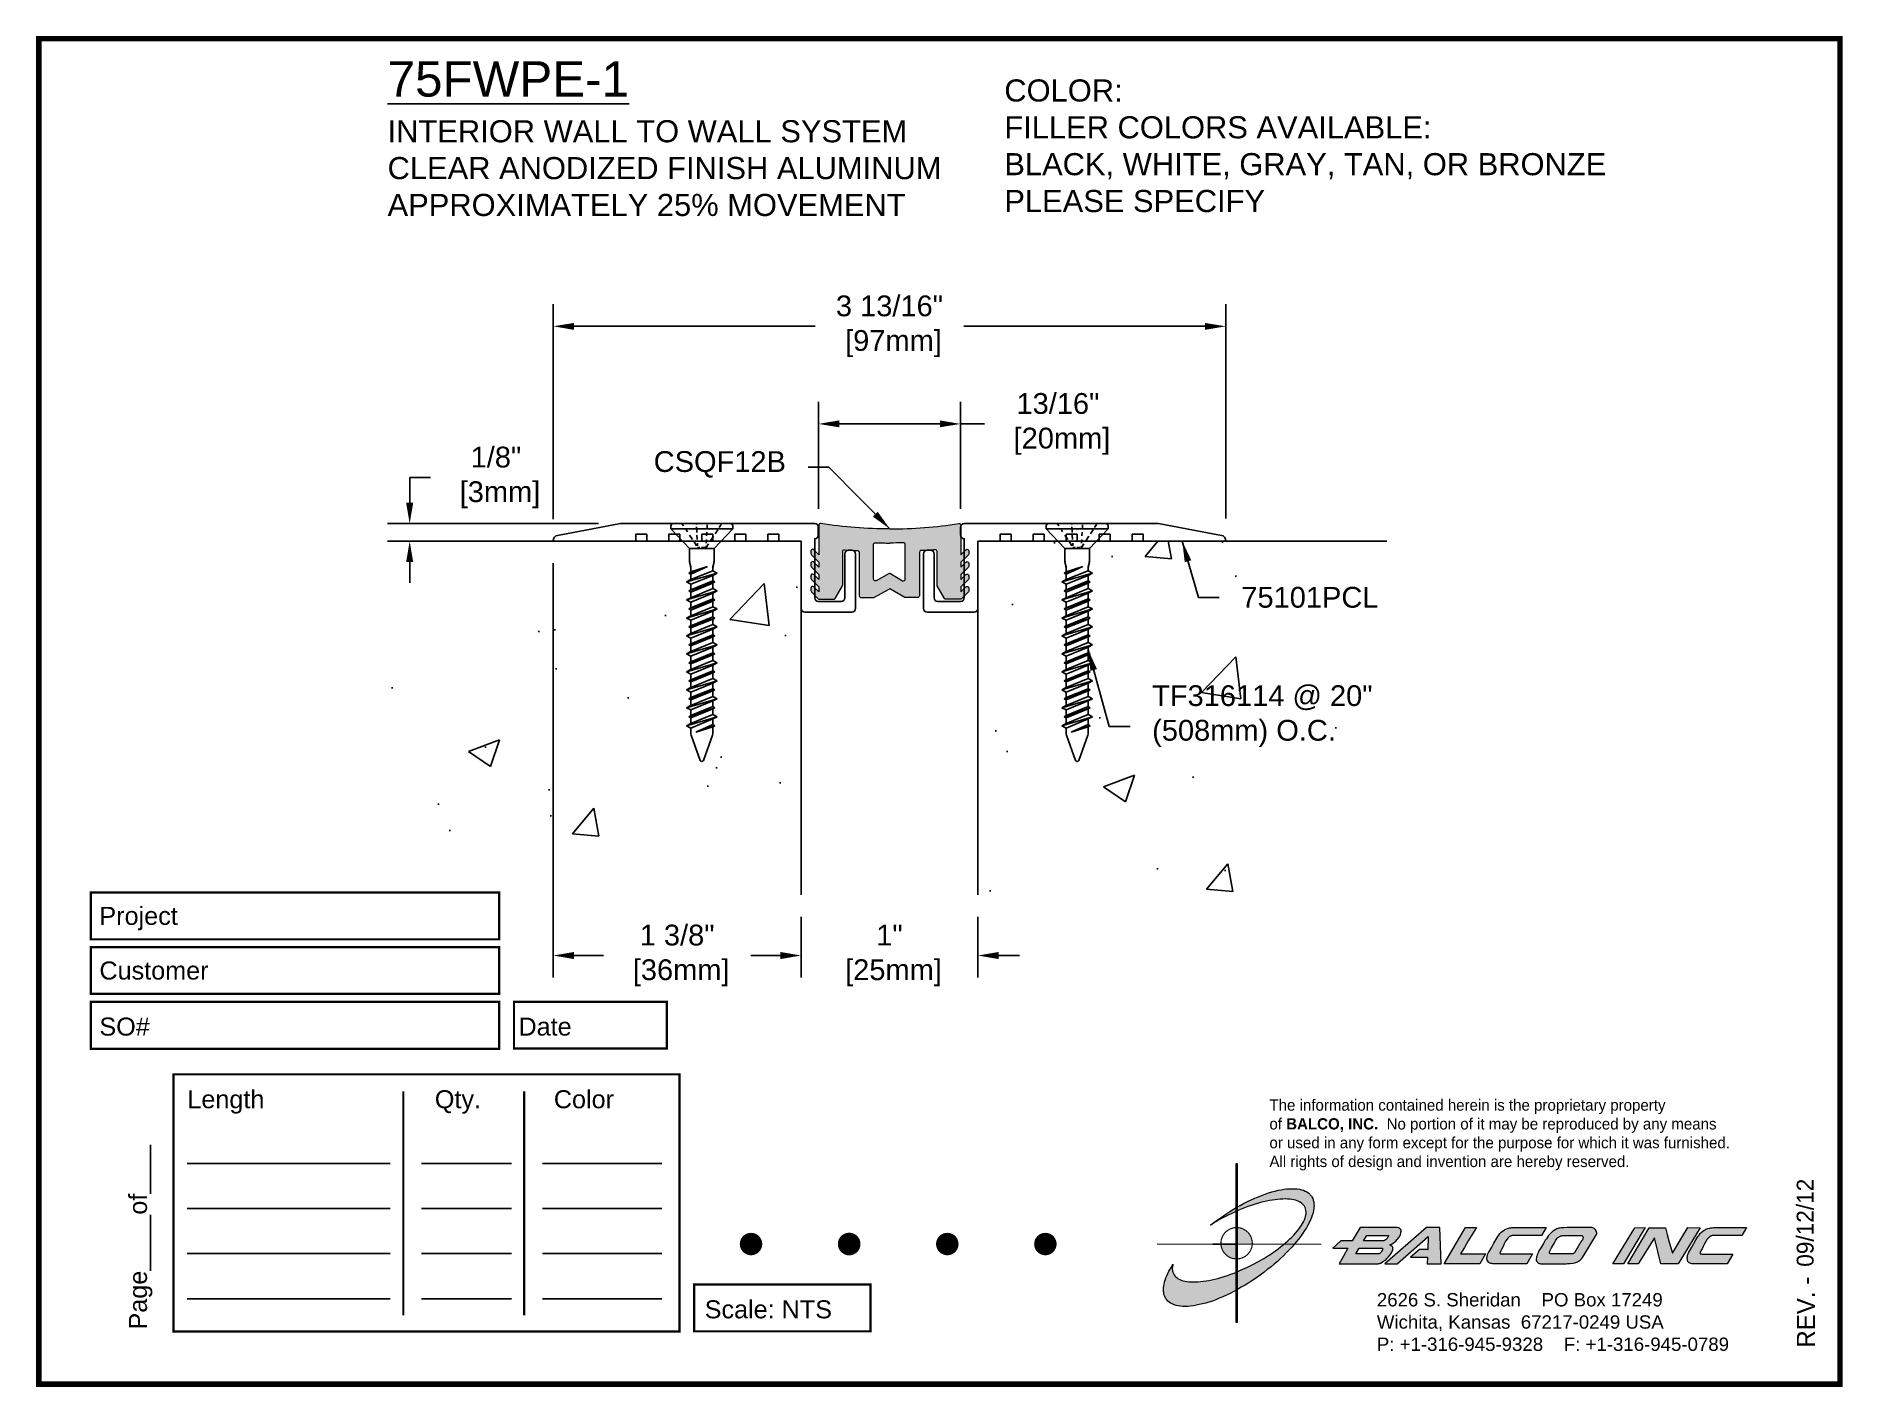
# Paper-space layout 'Layout1' of a CAD drawing. Header units: inches. Extents: x 0 to 10, y 0 to 7.5.
# The model-space entities are those that its viewports show. They can reach past a viewport. Long polylines and large blocks are cut down to what shows.
import ezdxf

# ---------------------------------------------------------------- set-up
doc = ezdxf.new("R2010")
doc.units = ezdxf.units.IN
doc.header["$MEASUREMENT"] = 0
for name, color, linetype in [('Anchors', 4, 'Continuous'), ('Border', 7, 'Continuous'), ('Conditions', 1, 'Continuous'), ('Dimensions', 3, 'Continuous'), ('Fillers', 2, 'Continuous'), ('Metals', 7, 'Continuous'), ('Text', 2, 'Continuous')]:
    doc.layers.add(name, color=color, linetype=linetype)
doc.styles.add('ARIAL', font='arial.ttf')
doc.styles.add('Copyright', font='ERASDEMI.TTF')
doc.dimstyles.new('ARIAL', dxfattribs={"dimtxt": 0.1175, "dimasz": 0.1175, "dimexe": 0.125, "dimexo": 0.125, "dimgap": 0.125, "dimtad": 0, "dimtih": 1, "dimtoh": 1, "dimdec": 4, "dimzin": 0, "dimdsep": 46, "dimlunit": 4, "dimtxsty": 'ARIAL', "dimcen": 0.09, "dimadec": 0, "dimazin": 0, "dimtfac": 1, "dimtdec": 4, "dimtofl": 0, "dimtmove": 0, "dimatfit": 3, "dimfxl": 0, "dimfrac": 2, "dimtolj": 1, "dimtzin": 0, "dimarcsym": 0})

psp = doc.layouts.get("Layout1")

# ---------------------------------------------------------------- texts
at = {"layer": 'Border', "style": 'ARIAL'}
for s, p in [('Project', (0.336, 2.547)), ('Customer', (0.336, 2.244)), ('SO#', (0.336, 1.933)), ('Date', (2.661, 1.933)), ('Length', (0.824, 1.53)), ('Qty.', (2.197, 1.53)), ('Color', (2.857, 1.53)), ('Scale: NTS', (3.694, 0.365))]:
    psp.add_text(s, height=0.1, dxfattribs=at).set_placement(p)
psp.add_text('Page%%u        %%uof%%u       ', height=0.1, rotation=90, dxfattribs=at).set_placement((0.6, 0.303))
at = {"layer": 'Border', "insert": (7.423, 0.505), "char_height": 0.074, "width": 2.3438, "attachment_point": 1, "style": 'ARIAL'}
psp.add_mtext('2626 S. Sheridan    PO Box 17249\\PWichita, Kansas  67217-0249 USA \\PP: +1-316-945-9328    F: +1-316-945-0789', dxfattribs=at)

msp = doc.modelspace()

# ---------------------------------------------------------------- texts
at = {"layer": 'Text', "attachment_point": 1, "style": 'ARIAL'}
for s, insert, char_height, width in [('{\\L75FWPE-1\\P\\H0.625x;\\lINTERIOR WALL TO WALL SYSTEM\\PCLEAR ANODIZED FINISH ALUMINUM\\PAPPROXIMATELY 25% MOVEMENT}', (0.40199, 6.09286), 0.2, 3.5), ('COLOR:{\\L                    \\~\\P}FILLER COLORS AVAILABLE:\\PBLACK, WHITE, GRAY, TAN, OR BRONZE\\PPLEASE SPECIFY', (3.89071, 5.99007), 0.125, 3.3935418)]:
    msp.add_mtext(s, dxfattribs=dict(at, insert=insert, char_height=char_height, width=width))
at = {"layer": 'Text', "char_height": 0.1175, "style": 'ARIAL'}
for s, insert, attachment_point in [('\\A1;CSQF12B', (2.65534, 3.73817), 9), ('75101PCL', (5.23142, 3.00127), 7), ('TF316114 @ 20"\\P(508mm) O.C.', (4.72688, 2.38989), 4)]:
    msp.add_mtext(s, dxfattribs=dict(at, insert=insert, attachment_point=attachment_point))

# ---------------------------------------------------------------- blocks, each defined once
blk = doc.blocks.new('CADlogo')
h = blk.add_hatch(color=256)
h.paths.add_polyline_path([(0.918, 1.81), (0.909, 1.81), (0.909, 1.322), (0.918, 1.327)])
h.paths.add_polyline_path([(0.918, 1.285), (0.909, 1.281), (0.909, 1.1), (0.918, 1.1)])
h.paths.add_polyline_path([(0.918, 0.917), (0.909, 0.917), (0.909, 0.762), (0.909, 0.753), (0.91, 0.753), (0.918, 0.753)])
h.paths.add_polyline_path([(0.918, 1.091), (0.918, 1.1), (0.91, 1.1), (0.909, 1.1), (0.909, 0.917), (0.918, 0.917), (0.918, 0.919), (0.915, 0.919)])
h.paths.add_polyline_path([(0.918, 0.412), (0.909, 0.407), (0.909, 0.049), (0.918, 0.049)])
h.paths.add_polyline_path([(0.918, 0.753), (0.909, 0.753), (0.909, 0.606), (0.918, 0.609)])
h.paths.add_polyline_path([(0.918, 0.609), (0.909, 0.606), (0.909, 0.407), (0.918, 0.412)])
h.paths.add_polyline_path([(0.918, 1.327), (0.909, 1.322), (0.909, 1.281), (0.918, 1.285)])
h = blk.add_hatch(color=175)
h.paths.add_polyline_path([(0.574, 0.51), (0.543, 0.506), (0.514, 0.502), (0.487, 0.499), (0.459, 0.499), (0.432, 0.497), (0.406, 0.499), (0.382, 0.5), (0.36, 0.502), (0.338, 0.508), (0.318, 0.511), (0.298, 0.519), (0.282, 0.526), (0.265, 0.533), (0.252, 0.543), (0.24, 0.553), (0.234, 0.559), (0.229, 0.564), (0.22, 0.577), (0.212, 0.592), (0.205, 0.607), (0.203, 0.616), (0.201, 0.627), (0.199, 0.643), (0.201, 0.66), (0.201, 0.671), (0.205, 0.682), (0.207, 0.694), (0.19, 0.667), (0.176, 0.641), (0.161, 0.616), (0.148, 0.59), (0.137, 0.566), (0.128, 0.543), (0.119, 0.519), (0.113, 0.495), (0.108, 0.473), (0.104, 0.451), (0.103, 0.44), (0.103, 0.429), (0.101, 0.409), (0.103, 0.391), (0.104, 0.38), (0.106, 0.371), (0.11, 0.352), (0.115, 0.336), (0.124, 0.318), (0.13, 0.31), (0.135, 0.301), (0.143, 0.294), (0.15, 0.286), (0.165, 0.274), (0.181, 0.263), (0.199, 0.254), (0.22, 0.244), (0.242, 0.237), (0.263, 0.232), (0.289, 0.228), (0.315, 0.226), (0.342, 0.226), (0.371, 0.226), (0.402, 0.23), (0.434, 0.233), (0.467, 0.239), (0.499, 0.246), (0.534, 0.254), (0.571, 0.263), (0.606, 0.275), (0.644, 0.286), (0.682, 0.301), (0.721, 0.318), (0.759, 0.334), (0.799, 0.352), (0.841, 0.371), (0.882, 0.393), (0.909, 0.407), (0.909, 0.606), (0.884, 0.596), (0.847, 0.583), (0.81, 0.57), (0.774, 0.559), (0.739, 0.548), (0.704, 0.537), (0.671, 0.53), (0.638, 0.522), (0.606, 0.515)])
h.paths.add_polyline_path([(1.18, 0.738), (1.109, 0.698), (1.034, 0.661), (0.957, 0.627), (0.918, 0.609), (0.918, 0.412), (0.924, 0.414), (0.964, 0.438), (1.006, 0.462), (1.05, 0.489), (1.092, 0.517), (1.134, 0.544), (1.174, 0.574), (1.215, 0.603), (1.253, 0.634), (1.291, 0.663), (1.328, 0.694), (1.365, 0.725), (1.399, 0.757), (1.432, 0.788), (1.463, 0.819), (1.494, 0.85), (1.524, 0.883), (1.554, 0.917), (1.44, 0.917), (1.429, 0.908), (1.401, 0.886), (1.374, 0.864), (1.343, 0.842), (1.312, 0.822), (1.28, 0.8), (1.248, 0.778), (1.215, 0.758)])
h.paths.add_polyline_path([(1.769, 1.382), (1.767, 1.393), (1.763, 1.404), (1.758, 1.422), (1.749, 1.441), (1.743, 1.45), (1.738, 1.457), (1.73, 1.464), (1.725, 1.472), (1.709, 1.485), (1.692, 1.496), (1.674, 1.506), (1.654, 1.514), (1.632, 1.521), (1.61, 1.527), (1.584, 1.53), (1.559, 1.532), (1.531, 1.532), (1.502, 1.532), (1.471, 1.53), (1.44, 1.527), (1.407, 1.521), (1.374, 1.514), (1.339, 1.505), (1.304, 1.496), (1.268, 1.485), (1.229, 1.472), (1.191, 1.457), (1.152, 1.442), (1.114, 1.426), (1.074, 1.408), (1.034, 1.388), (0.991, 1.367), (0.951, 1.346), (0.918, 1.327), (0.918, 1.285), (0.926, 1.289), (0.964, 1.305), (1.001, 1.32), (1.037, 1.333), (1.074, 1.346), (1.109, 1.356), (1.143, 1.367), (1.178, 1.378), (1.213, 1.386), (1.246, 1.393), (1.277, 1.4), (1.31, 1.406), (1.339, 1.41), (1.368, 1.413), (1.398, 1.417), (1.425, 1.417), (1.452, 1.419), (1.476, 1.417), (1.502, 1.415), (1.524, 1.413), (1.546, 1.408), (1.566, 1.404), (1.584, 1.397), (1.602, 1.389), (1.617, 1.382), (1.632, 1.373), (1.644, 1.362), (1.65, 1.356), (1.655, 1.351), (1.665, 1.338), (1.672, 1.325), (1.677, 1.309), (1.681, 1.294), (1.683, 1.278), (1.683, 1.261), (1.683, 1.252), (1.681, 1.243), (1.677, 1.225), (1.672, 1.207), (1.665, 1.186), (1.655, 1.166), (1.644, 1.146), (1.632, 1.126), (1.619, 1.106), (1.602, 1.084), (1.586, 1.062), (1.568, 1.04), (1.548, 1.018), (1.527, 0.996), (1.504, 0.974), (1.48, 0.952), (1.456, 0.93), (1.44, 0.917), (1.554, 0.917), (1.579, 0.945), (1.602, 0.976), (1.626, 1.007), (1.648, 1.038), (1.668, 1.067), (1.687, 1.097), (1.703, 1.128), (1.719, 1.155), (1.732, 1.185), (1.743, 1.212), (1.752, 1.239), (1.758, 1.252), (1.762, 1.265), (1.767, 1.291), (1.771, 1.314), (1.771, 1.327), (1.773, 1.338), (1.771, 1.362), (1.771, 1.373)])
h.paths.add_polyline_path([(0.867, 1.296), (0.825, 1.271), (0.781, 1.243), (0.741, 1.214), (0.701, 1.186), (0.66, 1.157), (0.622, 1.128), (0.675, 1.161), (0.732, 1.194), (0.79, 1.225), (0.82, 1.239), (0.851, 1.254), (0.909, 1.281), (0.909, 1.322)])
h = blk.add_hatch(color=256)
h.paths.add_polyline_path([(1.074, 0.991), (1.07, 1.001), (1.065, 1.011), (1.059, 1.021), (1.053, 1.03), (1.046, 1.038), (1.039, 1.047), (1.031, 1.054), (1.022, 1.062), (1.014, 1.068), (1.004, 1.074), (0.995, 1.08), (0.985, 1.085), (0.975, 1.089), (0.964, 1.093), (0.954, 1.096), (0.943, 1.098), (0.932, 1.099), (0.921, 1.1), (0.918, 1.1), (0.918, 0.917), (0.94, 0.917), (1.086, 0.917), (1.087, 0.927), (1.086, 0.938), (1.085, 0.949), (1.083, 0.96), (1.081, 0.97), (1.078, 0.981)])
h.paths.add_polyline_path([(0.909, 0.917), (0.739, 0.917), (0.74, 0.91), (0.741, 0.899), (0.743, 0.888), (0.746, 0.878), (0.75, 0.867), (0.754, 0.857), (0.758, 0.847), (0.764, 0.837), (0.77, 0.828), (0.776, 0.819), (0.783, 0.811), (0.791, 0.803), (0.799, 0.795), (0.808, 0.788), (0.817, 0.782), (0.826, 0.776), (0.836, 0.771), (0.846, 0.766), (0.856, 0.762), (0.867, 0.759), (0.877, 0.757), (0.888, 0.755), (0.899, 0.753), (0.909, 0.753)])
h.paths.add_polyline_path([(0.918, 1.1), (0.91, 1.1), (0.909, 1.1), (0.909, 0.917), (0.918, 0.917)])
h = blk.add_hatch(color=256)
h.paths.add_polyline_path([(2.148, 0.874), (2.098, 0.784), (2.049, 0.7), (2.484, 0.7), (2.491, 0.702), (2.501, 0.703), (2.508, 0.705), (2.512, 0.707), (2.517, 0.711), (2.532, 0.72), (2.546, 0.729), (2.554, 0.735), (2.563, 0.74), (2.572, 0.747), (2.581, 0.757), (2.59, 0.768), (2.599, 0.777), (2.616, 0.799), (2.623, 0.811), (2.63, 0.822), (2.636, 0.833), (2.641, 0.844), (2.645, 0.855), (2.647, 0.864), (2.647, 0.879), (2.645, 0.883), (2.641, 0.886), (2.638, 0.892), (2.629, 0.899), (2.619, 0.905), (2.612, 0.91), (2.64, 0.921), (2.658, 0.936), (2.669, 0.943), (2.678, 0.95), (2.694, 0.967), (2.702, 0.976), (2.709, 0.985), (2.716, 0.994), (2.722, 1.005), (2.727, 1.014), (2.731, 1.025), (2.735, 1.038), (2.736, 1.049), (2.738, 1.062), (2.738, 1.073), (2.733, 1.082), (2.727, 1.088), (2.72, 1.093), (2.713, 1.097), (2.704, 1.099), (2.694, 1.1), (2.685, 1.102), (2.674, 1.102), (2.285, 1.102), (2.195, 0.952), (2.069, 0.952), (1.981, 0.874)])
h.paths.add_polyline_path([(2.274, 0.874), (2.53, 0.874), (2.534, 0.865), (2.532, 0.852), (2.524, 0.841), (2.515, 0.828), (2.505, 0.815), (2.493, 0.81), (2.49, 0.808), (2.235, 0.808)], flags=16)
h.paths.add_polyline_path([(2.321, 0.952), (2.356, 1.014), (2.587, 1.014), (2.592, 1.014), (2.597, 1.014), (2.597, 1.003), (2.59, 0.991), (2.583, 0.98), (2.569, 0.966), (2.555, 0.958), (2.546, 0.952), (2.535, 0.952)], flags=16)
h.paths.add_polyline_path([(3.04, 1.002), (3.036, 0.859), (2.941, 0.859), (2.844, 0.773), (3.031, 0.773), (3.027, 0.7), (3.181, 0.7), (3.168, 1.102), (3.02, 1.102), (2.557, 0.7), (2.694, 0.7)])
h.paths.add_polyline_path([(3.214, 0.7), (3.611, 0.7), (3.675, 0.808), (3.397, 0.808), (3.441, 0.881), (3.483, 0.952), (3.574, 1.102), (3.454, 1.102)])
h.paths.add_polyline_path([(3.788, 0.965), (3.766, 0.927), (3.743, 0.885), (3.721, 0.846), (3.71, 0.83), (3.702, 0.811), (3.697, 0.795), (3.693, 0.778), (3.691, 0.769), (3.691, 0.76), (3.691, 0.749), (3.693, 0.74), (3.7, 0.727), (3.708, 0.716), (3.711, 0.714), (3.724, 0.705), (3.733, 0.702), (3.744, 0.702), (3.757, 0.7), (3.774, 0.7), (4.134, 0.7), (4.196, 0.808), (3.854, 0.808), (3.841, 0.808), (3.833, 0.816), (3.836, 0.826), (3.843, 0.841), (3.856, 0.864), (3.869, 0.892), (3.883, 0.921), (3.898, 0.949), (3.914, 0.972), (3.924, 0.983), (3.931, 0.992), (3.943, 1.002), (3.954, 1.008), (3.969, 1.011), (4.297, 1.011), (4.346, 1.102), (4.238, 1.102), (4.15, 1.102), (4.075, 1.1), (3.997, 1.102), (3.982, 1.1), (3.968, 1.1), (3.955, 1.099), (3.942, 1.097), (3.92, 1.089), (3.9, 1.082), (3.889, 1.078), (3.88, 1.073), (3.863, 1.062), (3.849, 1.049), (3.834, 1.035), (3.821, 1.018), (3.81, 1.002), (3.799, 0.983)])
h.paths.add_polyline_path([(4.509, 1.097), (4.496, 1.095), (4.485, 1.093), (4.476, 1.089), (4.465, 1.086), (4.447, 1.077), (4.43, 1.066), (4.421, 1.06), (4.414, 1.055), (4.399, 1.04), (4.386, 1.025), (4.372, 1.011), (4.361, 0.994), (4.35, 0.976), (4.337, 0.96), (4.317, 0.923), (4.297, 0.888), (4.275, 0.855), (4.26, 0.828), (4.255, 0.813), (4.247, 0.799), (4.244, 0.784), (4.242, 0.777), (4.24, 0.769), (4.238, 0.753), (4.238, 0.735), (4.246, 0.722), (4.251, 0.714), (4.253, 0.713), (4.257, 0.711), (4.262, 0.705), (4.269, 0.703), (4.278, 0.702), (4.289, 0.7), (4.564, 0.7), (4.571, 0.7), (4.584, 0.702), (4.613, 0.703), (4.648, 0.707), (4.664, 0.709), (4.677, 0.713), (4.686, 0.716), (4.694, 0.722), (4.705, 0.727), (4.717, 0.735), (4.73, 0.744), (4.741, 0.755), (4.752, 0.769), (4.781, 0.815), (4.833, 0.903), (4.906, 1.025), (4.908, 1.035), (4.908, 1.046), (4.906, 1.051), (4.906, 1.057), (4.9, 1.069), (4.893, 1.08), (4.889, 1.082), (4.888, 1.086), (4.88, 1.089), (4.873, 1.093), (4.866, 1.097), (4.856, 1.1), (4.846, 1.1), (4.844, 1.1), (4.73, 1.1), (4.626, 1.1), (4.58, 1.1), (4.542, 1.099), (4.524, 1.099)])
h.paths.add_polyline_path([(4.527, 1.011), (4.54, 1.011), (4.745, 1.011), (4.752, 1.003), (4.758, 0.998), (4.758, 0.985), (4.756, 0.98), (4.754, 0.974), (4.749, 0.965), (4.743, 0.956), (4.734, 0.941), (4.663, 0.821), (4.648, 0.812), (4.639, 0.81), (4.633, 0.808), (4.622, 0.808), (4.61, 0.808), (4.416, 0.808), (4.398, 0.808), (4.39, 0.813), (4.387, 0.813), (4.385, 0.819), (4.378, 0.825), (4.385, 0.832), (4.408, 0.877), (4.428, 0.914), (4.447, 0.945), (4.454, 0.96), (4.461, 0.971), (4.474, 0.986), (4.487, 0.996), (4.496, 1.002), (4.508, 1.009), (4.516, 1.009)], flags=16)
h.paths.add_polyline_path([(5.089, 0.698), (5.206, 0.698), (5.445, 1.1), (5.33, 1.099)])
h.paths.add_polyline_path([(5.489, 1.099), (5.252, 0.698), (5.37, 0.698), (5.548, 0.987), (5.621, 0.698), (5.811, 0.698), (6.055, 1.099), (5.919, 1.1), (5.749, 0.817), (5.709, 0.954), (5.691, 1.024), (5.672, 1.099)])
h.paths.add_polyline_path([(6.086, 1.06), (6.069, 1.047), (6.056, 1.035), (6.044, 1.018), (6.031, 1.002), (6.02, 0.983), (6.009, 0.965), (5.987, 0.925), (5.965, 0.885), (5.941, 0.846), (5.932, 0.828), (5.923, 0.811), (5.917, 0.795), (5.914, 0.778), (5.912, 0.769), (5.912, 0.758), (5.914, 0.749), (5.916, 0.738), (5.921, 0.725), (5.928, 0.716), (5.936, 0.709), (5.945, 0.705), (5.954, 0.702), (5.965, 0.7), (5.98, 0.7), (5.994, 0.7), (6.355, 0.7), (6.419, 0.806), (6.073, 0.806), (6.056, 0.811), (6.056, 0.821), (6.056, 0.826), (6.064, 0.841), (6.077, 0.864), (6.089, 0.892), (6.104, 0.919), (6.119, 0.947), (6.135, 0.972), (6.144, 0.983), (6.153, 0.992), (6.163, 1), (6.166, 1.003), (6.172, 1.005), (6.178, 1.008), (6.19, 1.011), (6.517, 1.011), (6.569, 1.1), (6.459, 1.102), (6.373, 1.1), (6.296, 1.1), (6.217, 1.1), (6.203, 1.1), (6.19, 1.099), (6.175, 1.099), (6.164, 1.095), (6.141, 1.089), (6.12, 1.082), (6.111, 1.077), (6.102, 1.073)])
blk.add_hatch(color=256).paths.add_polyline_path([(0.918, 0.609), (0.909, 0.606), (0.909, 0.407), (0.918, 0.412)])
for q in [(0.65, 0.917), (0.909, 0.648)]:
    blk.add_line((0.909, 0.917), q)
at = {"color": 7, "lineweight": 0}
for points in [[(0.909, 1.81), (0.918, 1.81), (0.918, 0.049), (0.909, 0.049), (0.909, 1.81)], [(2.738, 1.073), (2.733, 1.082), (2.727, 1.088), (2.72, 1.093), (2.713, 1.097), (2.704, 1.099), (2.694, 1.1), (2.685, 1.102), (2.674, 1.102), (2.285, 1.102), (2.195, 0.952), (2.069, 0.952), (1.981, 0.874), (2.148, 0.874), (2.098, 0.784), (2.049, 0.7), (2.484, 0.7), (2.491, 0.702), (2.501, 0.703), (2.508, 0.705), (2.512, 0.707), (2.517, 0.711), (2.532, 0.72), (2.546, 0.729), (2.554, 0.735), (2.563, 0.74), (2.572, 0.747), (2.581, 0.757), (2.59, 0.768), (2.599, 0.777), (2.616, 0.799), (2.623, 0.811), (2.63, 0.822), (2.636, 0.833), (2.641, 0.844), (2.645, 0.855), (2.647, 0.864), (2.647, 0.874), (2.647, 0.879), (2.645, 0.883), (2.641, 0.886), (2.638, 0.892), (2.629, 0.899), (2.619, 0.905), (2.612, 0.91), (2.64, 0.921), (2.658, 0.936), (2.669, 0.943), (2.678, 0.95), (2.694, 0.967), (2.702, 0.976), (2.709, 0.985), (2.716, 0.994), (2.722, 1.005), (2.727, 1.014), (2.731, 1.025), (2.735, 1.038), (2.736, 1.049), (2.738, 1.062), (2.738, 1.073), (2.738, 1.073)], [(2.587, 0.985), (2.583, 0.98), (2.572, 0.969), (2.565, 0.963), (2.555, 0.958), (2.546, 0.952), (2.535, 0.952), (2.321, 0.952), (2.356, 1.014), (2.587, 1.014), (2.592, 1.014), (2.594, 1.014), (2.596, 1.013), (2.597, 1.011), (2.597, 1.005), (2.596, 1), (2.59, 0.991), (2.587, 0.985), (2.587, 0.985)], [(3.027, 0.7), (3.181, 0.7), (3.168, 1.102), (3.02, 1.102), (2.557, 0.7), (2.694, 0.7), (3.04, 1.002), (3.036, 0.859), (3.038, 0.859), (2.941, 0.859), (2.844, 0.773), (3.031, 0.773), (3.027, 0.7), (3.027, 0.7)], [(3.214, 0.7), (3.454, 1.102), (3.574, 1.102), (3.483, 0.952), (3.441, 0.881), (3.397, 0.808), (3.675, 0.808), (3.611, 0.7), (3.214, 0.7), (3.214, 0.7)], [(3.969, 1.011), (3.96, 1.009), (3.955, 1.007), (3.949, 1.005), (3.946, 1.003), (3.94, 1), (3.931, 0.992), (3.924, 0.983), (3.914, 0.972), (3.898, 0.949), (3.883, 0.921), (3.869, 0.892), (3.856, 0.864), (3.843, 0.841), (3.836, 0.826), (3.834, 0.821), (3.834, 0.817), (3.836, 0.813), (3.839, 0.81), (3.847, 0.808), (3.854, 0.808), (4.196, 0.808), (4.134, 0.7), (3.774, 0.7), (3.757, 0.7), (3.744, 0.702), (3.733, 0.702), (3.724, 0.705), (3.715, 0.711), (3.711, 0.713), (3.708, 0.716), (3.7, 0.727), (3.693, 0.74), (3.691, 0.749), (3.691, 0.76), (3.691, 0.769), (3.693, 0.778), (3.697, 0.795), (3.702, 0.811), (3.71, 0.83), (3.721, 0.846), (3.743, 0.885), (3.766, 0.927), (3.788, 0.965), (3.799, 0.983), (3.81, 1.002), (3.821, 1.018), (3.834, 1.035), (3.849, 1.049), (3.863, 1.062), (3.88, 1.073), (3.889, 1.078), (3.9, 1.082), (3.92, 1.089), (3.942, 1.097), (3.955, 1.099), (3.968, 1.1), (3.982, 1.1), (3.997, 1.102), (4.075, 1.1), (4.15, 1.102), (4.238, 1.102), (4.346, 1.102), (4.297, 1.011), (3.969, 1.011), (3.969, 1.011)], [(4.846, 1.1), (4.844, 1.1), (4.73, 1.1), (4.626, 1.1), (4.58, 1.1), (4.542, 1.099), (4.524, 1.099), (4.509, 1.097), (4.496, 1.095), (4.485, 1.093), (4.476, 1.089), (4.465, 1.086), (4.447, 1.077), (4.43, 1.066), (4.421, 1.06), (4.414, 1.055), (4.399, 1.04), (4.386, 1.025), (4.372, 1.011), (4.361, 0.994), (4.35, 0.976), (4.337, 0.96), (4.317, 0.923), (4.297, 0.888), (4.275, 0.855), (4.26, 0.828), (4.255, 0.813), (4.247, 0.799), (4.244, 0.784), (4.242, 0.777), (4.24, 0.769), (4.238, 0.753), (4.238, 0.735), (4.246, 0.722), (4.251, 0.714), (4.253, 0.713), (4.257, 0.711), (4.262, 0.705), (4.269, 0.703), (4.278, 0.702), (4.289, 0.7), (4.564, 0.7), (4.571, 0.7), (4.584, 0.702), (4.613, 0.703), (4.648, 0.707), (4.664, 0.709), (4.677, 0.713), (4.686, 0.716), (4.694, 0.722), (4.705, 0.727), (4.717, 0.735), (4.73, 0.744), (4.741, 0.755), (4.752, 0.769), (4.781, 0.815), (4.833, 0.903), (4.906, 1.025), (4.908, 1.035), (4.908, 1.046), (4.906, 1.051), (4.906, 1.057), (4.9, 1.069), (4.897, 1.075), (4.893, 1.08), (4.889, 1.082), (4.888, 1.086), (4.88, 1.089), (4.873, 1.093), (4.866, 1.097), (4.856, 1.1), (4.846, 1.1), (4.846, 1.1)], [(4.734, 0.941), (4.663, 0.821), (4.653, 0.815), (4.646, 0.811), (4.639, 0.81), (4.633, 0.808), (4.622, 0.808), (4.61, 0.808), (4.416, 0.808), (4.403, 0.808), (4.396, 0.81), (4.39, 0.813), (4.388, 0.813), (4.386, 0.815), (4.385, 0.819), (4.383, 0.821), (4.383, 0.826), (4.383, 0.83), (4.385, 0.832), (4.408, 0.877), (4.428, 0.914), (4.447, 0.945), (4.454, 0.96), (4.461, 0.971), (4.471, 0.982), (4.478, 0.989), (4.487, 0.996), (4.496, 1.002), (4.505, 1.007), (4.511, 1.009), (4.516, 1.009), (4.527, 1.011), (4.54, 1.011), (4.743, 1.011), (4.749, 1.007), (4.752, 1.003), (4.756, 1), (4.758, 0.994), (4.758, 0.985), (4.756, 0.98), (4.754, 0.974), (4.749, 0.965), (4.743, 0.956), (4.734, 0.941), (4.734, 0.941)], [(5.089, 0.698), (5.33, 1.099), (5.445, 1.1), (5.206, 0.698), (5.091, 0.698), (5.089, 0.698), (5.089, 0.698)], [(5.811, 0.698), (5.621, 0.698), (5.548, 0.987), (5.37, 0.698), (5.252, 0.698), (5.489, 1.099), (5.672, 1.099), (5.691, 1.024), (5.709, 0.954), (5.749, 0.817), (5.919, 1.1), (6.055, 1.099), (5.811, 0.698), (5.811, 0.698)], [(6.19, 1.011), (6.181, 1.009), (6.175, 1.007), (6.172, 1.005), (6.166, 1.003), (6.163, 1), (6.153, 0.992), (6.144, 0.983), (6.135, 0.972), (6.119, 0.947), (6.104, 0.919), (6.089, 0.892), (6.077, 0.864), (6.064, 0.841), (6.056, 0.826), (6.056, 0.821), (6.056, 0.815), (6.058, 0.811), (6.062, 0.81), (6.067, 0.808), (6.077, 0.806), (6.419, 0.806), (6.355, 0.7), (5.994, 0.7), (5.98, 0.7), (5.965, 0.7), (5.954, 0.702), (5.945, 0.705), (5.936, 0.709), (5.932, 0.713), (5.928, 0.716), (5.921, 0.725), (5.916, 0.738), (5.914, 0.749), (5.912, 0.758), (5.912, 0.769), (5.914, 0.778), (5.917, 0.795), (5.923, 0.811), (5.932, 0.828), (5.941, 0.846), (5.965, 0.885), (5.987, 0.925), (6.009, 0.965), (6.02, 0.983), (6.031, 1.002), (6.044, 1.018), (6.056, 1.035), (6.069, 1.047), (6.086, 1.06), (6.102, 1.073), (6.111, 1.077), (6.12, 1.082), (6.141, 1.089), (6.164, 1.095), (6.175, 1.099), (6.19, 1.099), (6.203, 1.1), (6.217, 1.1), (6.296, 1.1), (6.373, 1.1), (6.459, 1.102), (6.569, 1.1), (6.517, 1.011), (6.19, 1.011), (6.19, 1.011)], [(2.484, 0.808), (2.235, 0.808), (2.274, 0.874), (2.524, 0.874), (2.53, 0.872), (2.532, 0.87), (2.533, 0.866), (2.533, 0.863), (2.532, 0.852), (2.524, 0.841), (2.515, 0.828), (2.506, 0.817), (2.501, 0.813), (2.493, 0.81), (2.49, 0.808), (2.486, 0.808), (2.484, 0.808), (2.484, 0.808)]]:
    blk.add_lwpolyline(points, dxfattribs=at)
at = {"color": 175, "lineweight": 0}
blk.add_lwpolyline([(1.758, 1.422), (1.763, 1.404), (1.767, 1.393), (1.769, 1.382), (1.771, 1.373), (1.771, 1.362), (1.773, 1.338), (1.771, 1.327), (1.771, 1.314), (1.767, 1.291), (1.762, 1.265), (1.758, 1.252), (1.752, 1.239), (1.743, 1.212), (1.732, 1.185), (1.719, 1.155), (1.703, 1.128), (1.687, 1.097), (1.668, 1.067), (1.648, 1.038), (1.626, 1.007), (1.602, 0.976), (1.579, 0.945), (1.551, 0.914), (1.524, 0.883), (1.494, 0.85), (1.463, 0.819), (1.432, 0.788), (1.399, 0.757), (1.365, 0.725), (1.328, 0.694), (1.291, 0.663), (1.253, 0.634), (1.215, 0.603), (1.174, 0.574), (1.134, 0.544), (1.092, 0.517), (1.05, 0.489), (1.006, 0.462), (0.964, 0.438), (0.924, 0.414), (0.882, 0.393), (0.841, 0.371), (0.799, 0.352), (0.759, 0.334), (0.721, 0.318), (0.682, 0.301), (0.644, 0.286), (0.606, 0.275), (0.571, 0.263), (0.534, 0.254), (0.499, 0.246), (0.467, 0.239), (0.434, 0.233), (0.402, 0.23), (0.371, 0.226), (0.342, 0.226), (0.315, 0.226), (0.289, 0.228), (0.263, 0.232), (0.242, 0.237), (0.22, 0.244), (0.199, 0.254), (0.181, 0.263), (0.165, 0.274), (0.15, 0.286), (0.143, 0.294), (0.135, 0.301), (0.13, 0.31), (0.124, 0.318), (0.115, 0.336), (0.11, 0.352), (0.106, 0.371), (0.104, 0.38), (0.103, 0.391), (0.101, 0.409), (0.103, 0.429), (0.103, 0.44), (0.104, 0.451), (0.108, 0.473), (0.113, 0.495), (0.119, 0.519), (0.128, 0.543), (0.137, 0.566), (0.148, 0.59), (0.161, 0.616), (0.176, 0.641), (0.19, 0.667), (0.207, 0.694), (0.205, 0.682), (0.201, 0.671), (0.201, 0.66), (0.199, 0.649), (0.199, 0.638), (0.201, 0.627), (0.203, 0.616), (0.205, 0.607), (0.212, 0.592), (0.22, 0.577), (0.229, 0.564), (0.234, 0.559), (0.24, 0.553), (0.252, 0.543), (0.265, 0.533), (0.282, 0.526), (0.298, 0.519), (0.318, 0.511), (0.338, 0.508), (0.36, 0.502), (0.382, 0.5), (0.406, 0.499), (0.432, 0.497), (0.459, 0.499), (0.487, 0.499), (0.514, 0.502), (0.543, 0.506), (0.574, 0.51), (0.606, 0.515), (0.638, 0.522), (0.671, 0.53), (0.704, 0.537), (0.739, 0.548), (0.774, 0.559), (0.81, 0.57), (0.847, 0.583), (0.884, 0.596), (0.92, 0.61), (0.957, 0.627), (1.034, 0.661), (1.109, 0.698), (1.18, 0.738), (1.215, 0.758), (1.248, 0.778), (1.28, 0.8), (1.312, 0.822), (1.343, 0.842), (1.374, 0.864), (1.401, 0.886), (1.429, 0.908), (1.456, 0.93), (1.48, 0.952), (1.504, 0.974), (1.527, 0.996), (1.548, 1.018), (1.568, 1.04), (1.586, 1.062), (1.602, 1.084), (1.619, 1.106), (1.632, 1.126), (1.644, 1.146), (1.655, 1.166), (1.665, 1.186), (1.672, 1.207), (1.677, 1.225), (1.681, 1.243), (1.683, 1.252), (1.683, 1.261), (1.683, 1.278), (1.681, 1.294), (1.677, 1.309), (1.672, 1.325), (1.665, 1.338), (1.655, 1.351), (1.65, 1.356), (1.644, 1.362), (1.632, 1.373), (1.617, 1.382), (1.602, 1.389), (1.584, 1.397), (1.566, 1.404), (1.546, 1.408), (1.524, 1.413), (1.502, 1.415), (1.476, 1.417), (1.452, 1.419), (1.425, 1.417), (1.398, 1.417), (1.368, 1.413), (1.339, 1.41), (1.31, 1.406), (1.277, 1.4), (1.246, 1.393), (1.213, 1.386), (1.178, 1.378), (1.143, 1.367), (1.109, 1.356), (1.074, 1.346), (1.037, 1.333), (1.001, 1.32), (0.964, 1.305), (0.926, 1.289), (0.851, 1.254), (0.82, 1.239), (0.79, 1.225), (0.732, 1.194), (0.675, 1.161), (0.622, 1.128), (0.66, 1.157), (0.701, 1.186), (0.741, 1.214), (0.781, 1.243), (0.825, 1.271), (0.867, 1.296), (0.909, 1.322), (0.951, 1.346), (0.991, 1.367), (1.034, 1.388), (1.074, 1.408), (1.114, 1.426), (1.152, 1.442), (1.191, 1.457), (1.229, 1.472), (1.268, 1.485), (1.304, 1.496), (1.339, 1.505), (1.374, 1.514), (1.407, 1.521), (1.44, 1.527), (1.471, 1.53), (1.502, 1.532), (1.531, 1.532), (1.559, 1.532), (1.584, 1.53), (1.61, 1.527), (1.632, 1.521), (1.654, 1.514), (1.674, 1.506), (1.692, 1.496), (1.709, 1.485), (1.725, 1.472), (1.73, 1.464), (1.738, 1.457), (1.743, 1.45), (1.749, 1.441), (1.758, 1.422), (1.758, 1.422)], dxfattribs=at)
at = {"color": 7, "lineweight": 0, "const_width": 0.0128}
blk.add_lwpolyline([(1.087, 0.927), (1.086, 0.938), (1.085, 0.949), (1.083, 0.96), (1.081, 0.97), (1.078, 0.981), (1.074, 0.991), (1.07, 1.001), (1.065, 1.011), (1.059, 1.021), (1.053, 1.03), (1.046, 1.038), (1.039, 1.047), (1.031, 1.054), (1.022, 1.062), (1.014, 1.068), (1.004, 1.074), (0.995, 1.08), (0.985, 1.085), (0.975, 1.089), (0.964, 1.093), (0.954, 1.096), (0.943, 1.098), (0.932, 1.099), (0.921, 1.1), (0.91, 1.1), (0.899, 1.1), (0.888, 1.099), (0.877, 1.097), (0.867, 1.094), (0.856, 1.091), (0.846, 1.087), (0.836, 1.082), (0.826, 1.077), (0.817, 1.071), (0.808, 1.065), (0.799, 1.058), (0.791, 1.05), (0.783, 1.043), (0.776, 1.034), (0.77, 1.025), (0.764, 1.016), (0.758, 1.006), (0.754, 0.996), (0.75, 0.986), (0.746, 0.976), (0.743, 0.965), (0.741, 0.954), (0.74, 0.943), (0.739, 0.932), (0.739, 0.921), (0.74, 0.91), (0.741, 0.899), (0.743, 0.888), (0.746, 0.878), (0.75, 0.867), (0.754, 0.857), (0.758, 0.847), (0.764, 0.837), (0.77, 0.828), (0.776, 0.819), (0.783, 0.811), (0.791, 0.803), (0.799, 0.795), (0.808, 0.788), (0.817, 0.782), (0.826, 0.776), (0.836, 0.771), (0.846, 0.766), (0.856, 0.762), (0.867, 0.759), (0.877, 0.757), (0.888, 0.755), (0.899, 0.753), (0.91, 0.753), (0.921, 0.753), (0.932, 0.754), (0.943, 0.756), (0.954, 0.758), (0.964, 0.761), (0.975, 0.764), (0.985, 0.769), (0.995, 0.773), (1.004, 0.779), (1.014, 0.785), (1.022, 0.792), (1.031, 0.799), (1.039, 0.807), (1.046, 0.815), (1.053, 0.824), (1.059, 0.833), (1.065, 0.842), (1.07, 0.852), (1.074, 0.862), (1.078, 0.872), (1.081, 0.883), (1.083, 0.894), (1.085, 0.905), (1.086, 0.916), (1.087, 0.927)], dxfattribs=at)
at = {"color": 7, "lineweight": 0}
blk.add_lwpolyline([(1.853, 0.917, 0.0091, 0.0091, 0), (0.029, 0.917, 0.00366, 0.00366, 0), (0.029, 0.917, 0.00366, 0.00366, 0)], format="xyseb", dxfattribs=at)
blk = doc.blocks.new('ACADlogo')
blk.add_blockref('CADlogo', (-0.011, 7.152))
blk = doc.blocks.new('RevisionTag')
at = {"style": 'Copyright', "flags": 4}
blk.add_attdef('REVISIONDATE', (-0.147, 0.648), '', height=0.0938, rotation=90, dxfattribs=at)
at = {"layer": 'Border', "style": 'Copyright'}
blk.add_text('REV. -', height=0.1, rotation=90, dxfattribs=at).set_placement((-0.14, 0.199))
blk = doc.blocks.new('COPYRIGHTNOTE')
at = {"insert": (-3.166, 1.576), "char_height": 0.0625, "width": 50.295, "attachment_point": 1, "style": 'Copyright'}
blk.add_mtext('The information contained herein is the proprietary property\\Pof {\\fEras Bold ITC|b0|i0|c0|p34;BALCO, INC.}  No portion of it may be reproduced by any means\\Por used in any form except for the purpose for which it was furnished.\\PAll rights of design and invention are hereby reserved.', dxfattribs=at)
blk = doc.blocks.new('TF316114')
for p, q in [((-0.163, 0), (0.163, 0)), ((-0.104, -0.013), (-0.113, 0)), ((-0.176, -0.029), (-0.175, -0.01)), ((-0.176, -0.029), (0.176, -0.029)), ((-0.176, -0.029), (-0.07, -0.141)), ((-0.082, -0.047), (-0.091, -0.032)), ((-0.053, -0.09), (-0.069, -0.066)), ((-0.031, -0.005), (-0.031, 0)), ((-0.03, -0.026), (-0.03, -0.019)), ((-0.028, -0.051), (-0.029, -0.032)), ((-0.026, -0.091), (-0.028, -0.065)), ((0.025, -0.11), (0.026, -0.09)), ((0.027, -0.07), (0.029, -0.048)), ((0.03, -0.026), (0.031, -0.008)), ((0.066, -0.071), (0.049, -0.098)), ((0.07, -0.141), (0.176, -0.029)), ((0.09, -0.035), (0.075, -0.058)), ((0.11, -0.005), (0.098, -0.022)), ((0.176, -0.029), (0.175, -0.01)), ((-0.07, -0.141), (-0.07, -0.208)), ((-0.07, -0.141), (0.07, -0.141)), ((-0.031, -0.125), (-0.044, -0.104)), ((-0.024, -0.126), (-0.025, -0.11)), ((-0.024, -0.135), (-0.011, -0.135)), ((-0.002, -0.135), (0.018, -0.135)), ((0.037, -0.115), (0.024, -0.135)), ((0.024, -0.135), (0.025, -0.125)), ((0.07, -0.141), (0.07, -0.208)), ((-0.086, -0.33), (0.086, -0.28)), ((-0.074, -0.28), (0.032, -0.243)), ((-0.074, -0.28), (-0.062, -0.273)), ((-0.074, -0.28), (-0.062, -0.286)), ((-0.069, -0.218), (-0.063, -0.244)), ((0.032, -0.243), (-0.062, -0.286)), ((-0.062, -0.273), (0.032, -0.243)), ((-0.062, -0.253), (-0.062, -0.273)), ((0.062, -0.267), (-0.062, -0.317)), ((-0.062, -0.286), (-0.062, -0.317)), ((0.062, -0.293), (-0.062, -0.343)), ((0.062, -0.253), (0.062, -0.267)), ((0.086, -0.28), (0.062, -0.267)), ((0.086, -0.28), (0.062, -0.293)), ((0.062, -0.293), (0.062, -0.324)), ((0.069, -0.218), (0.063, -0.244)), ((-0.086, -0.33), (-0.062, -0.317)), ((-0.086, -0.33), (-0.062, -0.343)), ((-0.086, -0.432), (0.086, -0.381)), ((-0.074, -0.381), (0.074, -0.33)), ((-0.074, -0.381), (-0.062, -0.375)), ((-0.074, -0.381), (-0.062, -0.387)), ((-0.062, -0.375), (0.062, -0.324)), ((0.062, -0.337), (-0.062, -0.387)), ((-0.062, -0.343), (-0.062, -0.375)), ((0.062, -0.368), (-0.062, -0.419)), ((-0.062, -0.387), (-0.062, -0.419)), ((0.062, -0.394), (-0.062, -0.445)), ((0.074, -0.33), (0.062, -0.324)), ((0.074, -0.33), (0.062, -0.337)), ((0.062, -0.337), (0.062, -0.368)), ((0.086, -0.381), (0.062, -0.368)), ((0.086, -0.381), (0.062, -0.394)), ((0.062, -0.394), (0.062, -0.426)), ((-0.086, -0.432), (-0.062, -0.419)), ((-0.086, -0.432), (-0.062, -0.445)), ((-0.086, -0.534), (0.086, -0.483)), ((-0.074, -0.483), (0.074, -0.432)), ((-0.074, -0.483), (-0.062, -0.477)), ((-0.074, -0.483), (-0.062, -0.489)), ((-0.062, -0.477), (0.062, -0.426)), ((0.062, -0.438), (-0.062, -0.489)), ((-0.062, -0.445), (-0.062, -0.477)), ((0.062, -0.47), (-0.062, -0.521)), ((-0.062, -0.489), (-0.062, -0.521)), ((0.062, -0.496), (-0.062, -0.546)), ((0.074, -0.432), (0.062, -0.426)), ((0.074, -0.432), (0.062, -0.438)), ((0.062, -0.438), (0.062, -0.47)), ((0.086, -0.483), (0.062, -0.47)), ((0.086, -0.483), (0.062, -0.496)), ((0.062, -0.496), (0.062, -0.527)), ((-0.086, -0.534), (-0.062, -0.521)), ((-0.086, -0.534), (-0.062, -0.546)), ((-0.086, -0.635), (0.086, -0.584)), ((-0.074, -0.584), (0.074, -0.534)), ((-0.074, -0.584), (-0.062, -0.578)), ((-0.074, -0.584), (-0.062, -0.59)), ((-0.062, -0.578), (0.062, -0.527)), ((0.062, -0.54), (-0.062, -0.59)), ((-0.062, -0.546), (-0.062, -0.578)), ((0.062, -0.571), (-0.062, -0.622)), ((-0.062, -0.59), (-0.062, -0.622)), ((0.062, -0.597), (-0.062, -0.648)), ((0.074, -0.534), (0.062, -0.527)), ((0.074, -0.534), (0.062, -0.54)), ((0.062, -0.54), (0.062, -0.571)), ((0.086, -0.584), (0.062, -0.571)), ((0.086, -0.584), (0.062, -0.597)), ((0.062, -0.597), (0.062, -0.629)), ((-0.086, -0.635), (-0.062, -0.622)), ((-0.086, -0.635), (-0.062, -0.648)), ((-0.086, -0.737), (0.086, -0.686)), ((-0.074, -0.686), (0.074, -0.635)), ((-0.074, -0.686), (-0.062, -0.68)), ((-0.074, -0.686), (-0.062, -0.692)), ((-0.062, -0.68), (0.062, -0.629)), ((0.062, -0.641), (-0.062, -0.692)), ((-0.062, -0.648), (-0.062, -0.68)), ((0.062, -0.673), (-0.062, -0.724)), ((-0.062, -0.692), (-0.062, -0.724)), ((0.062, -0.699), (-0.062, -0.75)), ((0.074, -0.635), (0.062, -0.629)), ((0.074, -0.635), (0.062, -0.641)), ((0.062, -0.641), (0.062, -0.673)), ((0.086, -0.686), (0.062, -0.673)), ((0.086, -0.686), (0.062, -0.699)), ((0.062, -0.699), (0.062, -0.73)), ((-0.086, -0.737), (-0.062, -0.724)), ((-0.086, -0.737), (-0.062, -0.75)), ((-0.086, -0.838), (0.086, -0.787)), ((-0.074, -0.787), (0.074, -0.737)), ((-0.074, -0.787), (-0.062, -0.781)), ((-0.074, -0.787), (-0.062, -0.794)), ((-0.062, -0.781), (0.062, -0.73)), ((0.062, -0.743), (-0.062, -0.794)), ((-0.062, -0.75), (-0.062, -0.781)), ((0.062, -0.774), (-0.062, -0.825)), ((-0.062, -0.794), (-0.062, -0.825)), ((0.062, -0.8), (-0.062, -0.851)), ((0.074, -0.737), (0.062, -0.73)), ((0.074, -0.737), (0.062, -0.743)), ((0.062, -0.743), (0.062, -0.774)), ((0.086, -0.787), (0.062, -0.774)), ((0.086, -0.787), (0.062, -0.8)), ((0.062, -0.8), (0.062, -0.832)), ((-0.086, -0.838), (-0.062, -0.825)), ((-0.086, -0.838), (-0.062, -0.851)), ((-0.086, -0.94), (0.086, -0.889)), ((-0.074, -0.889), (0.074, -0.838)), ((-0.074, -0.889), (-0.062, -0.883)), ((-0.074, -0.889), (-0.062, -0.895)), ((-0.062, -0.883), (0.062, -0.832)), ((0.062, -0.844), (-0.062, -0.895)), ((-0.062, -0.851), (-0.062, -0.883)), ((0.062, -0.876), (-0.062, -0.927)), ((-0.062, -0.895), (-0.062, -0.927)), ((0.062, -0.902), (-0.062, -0.953)), ((0.074, -0.838), (0.062, -0.832)), ((0.074, -0.838), (0.062, -0.844)), ((0.062, -0.844), (0.062, -0.876)), ((0.086, -0.889), (0.062, -0.876)), ((0.086, -0.889), (0.062, -0.902)), ((0.062, -0.902), (0.062, -0.934)), ((-0.086, -0.94), (-0.062, -0.927)), ((-0.086, -0.94), (-0.062, -0.953)), ((-0.086, -1.041), (0.086, -0.991)), ((-0.074, -0.991), (0.074, -0.94)), ((-0.074, -0.991), (-0.062, -0.984)), ((-0.074, -0.991), (-0.062, -0.997)), ((-0.062, -0.984), (0.062, -0.934)), ((0.062, -0.946), (-0.062, -0.997)), ((-0.062, -0.953), (-0.062, -0.984)), ((0.062, -0.978), (-0.062, -1.028)), ((-0.062, -0.997), (-0.062, -1.028)), ((0.062, -1.003), (-0.062, -1.054)), ((0.074, -0.94), (0.062, -0.934)), ((0.074, -0.94), (0.062, -0.946)), ((0.062, -0.946), (0.062, -0.978)), ((0.086, -0.991), (0.062, -0.978)), ((0.086, -0.991), (0.062, -1.003)), ((0.062, -1.003), (0.062, -1.035)), ((-0.086, -1.041), (-0.062, -1.028)), ((-0.086, -1.041), (-0.062, -1.054)), ((-0.086, -1.143), (0.086, -1.092)), ((-0.074, -1.092), (0.074, -1.041)), ((-0.074, -1.092), (-0.062, -1.086)), ((-0.074, -1.092), (-0.062, -1.098)), ((-0.062, -1.086), (0.062, -1.035)), ((0.062, -1.047), (-0.062, -1.098)), ((-0.062, -1.054), (-0.062, -1.086)), ((0.062, -1.079), (-0.062, -1.13)), ((-0.062, -1.098), (-0.062, -1.13)), ((0.062, -1.105), (-0.062, -1.156)), ((0.074, -1.041), (0.062, -1.035)), ((0.074, -1.041), (0.062, -1.047)), ((0.062, -1.047), (0.062, -1.079)), ((0.086, -1.092), (0.062, -1.079)), ((0.086, -1.092), (0.062, -1.105)), ((0.062, -1.105), (0.062, -1.137)), ((-0.086, -1.143), (-0.062, -1.13)), ((-0.086, -1.143), (-0.062, -1.156)), ((-0.062, -1.156), (-0.062, -1.182)), ((-0.06, -1.197), (-0.01, -1.34)), ((-0.034, -1.18), (0.062, -1.137)), ((-0.034, -1.18), (0.074, -1.143)), ((0.062, -1.149), (-0.034, -1.18)), ((0.06, -1.197), (0.01, -1.34)), ((0.074, -1.143), (0.062, -1.137)), ((0.074, -1.143), (0.062, -1.149)), ((0.062, -1.149), (0.062, -1.182))]:
    blk.add_line(p, q)
for centre, radius, start, end in [((-0.163, -0.011), 0.0112, 90, 175), ((0.163, -0.011), 0.0112, 5, 90), ((-0.023, -0.208), 0.0465, 180, 191.9357), ((-0.109, -0.253), 0.0465, 0, 11.9357), ((0.109, -0.253), 0.0465, 168.0643, 180), ((0.023, -0.208), 0.0465, 348.0643, 0), ((-0.016, -1.182), 0.0465, 180, 199.3058), ((0.016, -1.182), 0.0465, 340.6942, 0), ((0, -1.335), 0.0106, 204.1001, 335.8999)]:
    blk.add_arc(centre, radius, start, end)
blk = doc.blocks.new('*D1')
at = {"layer": 'Defpoints', "color": 0}
for p in [(2.741, 1.379), (3.741, 1.379), (2.741, 1.036)]:
    blk.add_point(p, dxfattribs=at)
at = {"layer": 'Dimensions', "color": 0, "lineweight": -2}
for p, q in [((2.741, 1.254), (2.741, 0.911)), ((3.741, 1.254), (3.741, 0.911)), ((2.624, 1.036), (2.506, 1.036)), ((3.859, 1.036), (3.976, 1.036))]:
    blk.add_line(p, q, dxfattribs=at)
at = {"layer": 'Dimensions', "color": 0}
for points in [[(2.624, 1.056), (2.624, 1.016), (2.741, 1.036)], [(3.859, 1.056), (3.859, 1.016), (3.741, 1.036)]]:
    blk.add_solid(points, dxfattribs=at)
at = {"layer": 'Dimensions', "color": 0, "insert": (3.241, 1.036), "char_height": 0.1175, "attachment_point": 5, "style": 'ARIAL'}
blk.add_mtext('\\A1;1"\\P [25mm]', dxfattribs=at)
blk = doc.blocks.new('*D2')
at = {"layer": 'Defpoints', "color": 0}
for p in [(5.143, 4.594), (1.339, 3.379), (5.143, 3.383)]:
    blk.add_point(p, dxfattribs=at)
at = {"layer": 'Dimensions', "color": 0, "lineweight": -2}
for p, q in [((1.339, 3.504), (1.339, 4.719)), ((5.143, 3.508), (5.143, 4.719)), ((1.457, 4.594), (2.821, 4.594)), ((5.026, 4.594), (3.662, 4.594))]:
    blk.add_line(p, q, dxfattribs=at)
at = {"layer": 'Dimensions', "color": 0}
for points in [[(1.457, 4.613), (1.457, 4.574), (1.339, 4.594)], [(5.026, 4.613), (5.026, 4.574), (5.143, 4.594)]]:
    blk.add_solid(points, dxfattribs=at)
at = {"layer": 'Dimensions', "color": 0, "insert": (3.241, 4.594), "char_height": 0.1175, "attachment_point": 5, "style": 'ARIAL'}
blk.add_mtext('\\A1;3 13/16"\\P [97mm]', dxfattribs=at)
blk = doc.blocks.new('*D3')
at = {"layer": 'Defpoints', "color": 0}
for p in [(2.839, 4.042), (2.839, 3.436), (3.643, 3.436)]:
    blk.add_point(p, dxfattribs=at)
at = {"layer": 'Dimensions', "color": 0, "lineweight": -2}
for p, q in [((2.839, 3.561), (2.839, 4.167)), ((3.643, 3.561), (3.643, 4.167)), ((2.957, 4.042), (3.526, 4.042)), ((3.643, 4.042), (3.778, 4.042))]:
    blk.add_line(p, q, dxfattribs=at)
at = {"layer": 'Dimensions', "color": 0}
for points in [[(2.957, 4.062), (2.957, 4.023), (2.839, 4.042)], [(3.526, 4.062), (3.526, 4.023), (3.643, 4.042)]]:
    blk.add_solid(points, dxfattribs=at)
at = {"layer": 'Dimensions', "color": 0, "insert": (4.194, 4.042), "char_height": 0.1175, "attachment_point": 5, "style": 'ARIAL'}
blk.add_mtext('\\A1;13/16"\\P [20mm]', dxfattribs=at)
blk = doc.blocks.new('*D7')
at = {"layer": 'Defpoints', "color": 0}
for p in [(1.339, 3.379), (2.741, 1.379), (1.339, 1.036)]:
    blk.add_point(p, dxfattribs=at)
at = {"layer": 'Dimensions', "color": 0, "lineweight": -2}
for p, q in [((1.339, 3.254), (1.339, 0.911)), ((2.741, 1.254), (2.741, 0.911)), ((1.457, 1.036), (1.624, 1.036)), ((2.624, 1.036), (2.456, 1.036))]:
    blk.add_line(p, q, dxfattribs=at)
at = {"layer": 'Dimensions', "color": 0}
for points in [[(1.457, 1.056), (1.457, 1.016), (1.339, 1.036)], [(2.624, 1.056), (2.624, 1.016), (2.741, 1.036)]]:
    blk.add_solid(points, dxfattribs=at)
at = {"layer": 'Dimensions', "color": 0, "insert": (2.04, 1.036), "char_height": 0.1175, "attachment_point": 5, "style": 'ARIAL'}
blk.add_mtext('\\A1;1 3/8"\\P [36mm]', dxfattribs=at)
blk = doc.blocks.new('75101PCL')
blk.add_lwpolyline([(0.439, 0.052), (0.501, 0.052), (0.501, 0.013), (0.967, 0.013), (0.967, 0.017, 0.361139), (0.943, 0.046), (0.587, 0.113), (-0.512, 0.113, 0.414214), (-0.532, 0.093), (-0.532, 0.047, 0.414214), (-0.512, 0.027), (-0.512, 0.027), (-0.512, -0.308, -0.414214), (-0.532, -0.328), (-0.662, -0.328, -0.414214), (-0.682, -0.308), (-0.682, -0.058, 0.414214), (-0.702, -0.038), (-0.722, -0.038, 0.414214), (-0.742, -0.058), (-0.742, -0.368, 0.414214), (-0.722, -0.388), (-0.455, -0.388, 0.414214), (-0.435, -0.368), (-0.435, 0.013), (-0.309, 0.013), (-0.309, 0.052), (-0.247, 0.052), (-0.247, 0.013), (-0.122, 0.013), (-0.122, 0.052), (-0.06, 0.052), (-0.06, 0.013), (0.065, 0.013), (0.065, 0.052), (0.127, 0.052), (0.127, 0.013), (0.252, 0.013), (0.252, 0.052), (0.314, 0.052), (0.314, 0.013), (0.439, 0.013)], format="xyb", close=True)
blk.add_point((0.967, 0.017))
blk = doc.blocks.new('*D8')
at = {"layer": 'Defpoints', "color": 0}
for p in [(0.527, 3.479), (1.72, 3.479), (1.339, 3.379)]:
    blk.add_point(p, dxfattribs=at)
at = {"layer": 'Dimensions', "color": 0, "lineweight": -2}
for p, q in [((0.527, 3.596), (0.527, 3.739)), ((0.527, 3.739), (0.644, 3.739)), ((1.595, 3.479), (0.402, 3.479)), ((1.214, 3.379), (0.402, 3.379)), ((0.527, 3.261), (0.527, 3.144))]:
    blk.add_line(p, q, dxfattribs=at)
at = {"layer": 'Dimensions', "color": 0}
for points in [[(0.507, 3.596), (0.547, 3.596), (0.527, 3.479)], [(0.507, 3.261), (0.547, 3.261), (0.527, 3.379)]]:
    blk.add_solid(points, dxfattribs=at)
at = {"layer": 'Dimensions', "color": 0, "insert": (1.015, 3.739), "char_height": 0.1175, "attachment_point": 5, "style": 'ARIAL'}
blk.add_mtext('\\A1;1/8"\\P [3mm]', dxfattribs=at)
blk = doc.blocks.new('CSQF12B')
h = blk.add_hatch(color=256)
h.dxf.hatch_style = 1
h.paths.add_polyline_path([(0.057, 0.428, 0.460373), (0.045, 0.418), (0.045, 0.252), (0.017, 0.28, 0.668179), (0, 0.273), (0, 0.259, 0.198912), (0.003, 0.252), (0.045, 0.21), (0.045, 0.182), (0.017, 0.21, 0.668179), (0, 0.203), (0, 0.189, 0.198912), (0.003, 0.182), (0.045, 0.14), (0.045, 0.112), (0.017, 0.14, 0.668179), (0, 0.133), (0, 0.119, 0.198912), (0.003, 0.112), (0.045, 0.07), (0.045, 0.042), (0.017, 0.07, 0.668179), (0, 0.063), (0, 0.049, 0.198912), (0.003, 0.042), (0.042, 0.003, 0.198912), (0.049, 0), (0.129, 0, 0.267949), (0.138, 0.005), (0.179, 0.076, 0.131652), (0.18, 0.081), (0.18, 0.27, -0.442532), (0.191, 0.28, 0.004205), (0.265, 0.275, -0.402093), (0.274, 0.265), (0.274, 0.02, 0.414214), (0.284, 0.01), (0.352, 0.01, 0.107936), (0.356, 0.011), (0.443, 0.058, -0.107936), (0.447, 0.059, -0.107936), (0.451, 0.058), (0.532, 0.011, 0.107936), (0.536, 0.01), (0.604, 0.01, 0.414214), (0.614, 0.02), (0.614, 0.265, -0.404634), (0.623, 0.275, 0.003884), (0.703, 0.28, -0.442532), (0.714, 0.27), (0.714, 0.081, 0.131652), (0.715, 0.076), (0.756, 0.005, 0.267949), (0.765, 0), (0.845, 0, 0.198912), (0.852, 0.003), (0.891, 0.042, 0.198912), (0.894, 0.049), (0.894, 0.063, 0.668179), (0.877, 0.07), (0.849, 0.042), (0.849, 0.07), (0.891, 0.112, 0.198912), (0.894, 0.119), (0.894, 0.133, 0.668179), (0.877, 0.14), (0.849, 0.112), (0.849, 0.14), (0.891, 0.182, 0.198912), (0.894, 0.189), (0.894, 0.203, 0.668179), (0.877, 0.21), (0.849, 0.182), (0.849, 0.21), (0.891, 0.252, 0.198912), (0.894, 0.259), (0.894, 0.273, 0.668179), (0.877, 0.28), (0.849, 0.252), (0.849, 0.418, 0.460373), (0.837, 0.428, -0.038767), (0.447, 0.398, -0.038767)])
h.paths.add_polyline_path([(0.447, 0.318, 0.010105), (0.523, 0.32, -0.429277), (0.534, 0.31), (0.534, 0.114, -0.546586), (0.519, 0.105), (0.451, 0.146, 0.107936), (0.447, 0.147, 0.107936), (0.443, 0.146), (0.369, 0.105, -0.546586), (0.354, 0.114), (0.354, 0.31, -0.42734), (0.365, 0.32, 0.009366)], flags=16)
at = {"color": 7, "linetype": 'Continuous', "lineweight": 15}
for points in [[(0.447, 0.398, -0.038767), (0.057, 0.428, 0.460373), (0.045, 0.418), (0.045, 0.252), (0.017, 0.28, 0.668179), (0, 0.273), (0, 0.259, 0.198912), (0.003, 0.252), (0.045, 0.21), (0.045, 0.182), (0.017, 0.21, 0.668179), (0, 0.203), (0, 0.189, 0.198912), (0.003, 0.182), (0.045, 0.14), (0.045, 0.112), (0.017, 0.14, 0.668179), (0, 0.133), (0, 0.119, 0.198912), (0.003, 0.112), (0.045, 0.07), (0.045, 0.042), (0.017, 0.07, 0.668179), (0, 0.063), (0, 0.049, 0.198912), (0.003, 0.042), (0.042, 0.003, 0.198912), (0.049, 0), (0.129, 0, 0.267949), (0.138, 0.005), (0.179, 0.076, 0.131652), (0.18, 0.081), (0.18, 0.27, -0.442532), (0.191, 0.28, 0.004223), (0.265, 0.275, -0.392684), (0.274, 0.265), (0.274, 0.02, 0.414214), (0.284, 0.01), (0.352, 0.01, 0.107936), (0.356, 0.011), (0.443, 0.058, -0.107936), (0.447, 0.059, -0.107936)], [(0.447, 0.398, 0.038767), (0.837, 0.428, -0.460373), (0.849, 0.418), (0.849, 0.252), (0.877, 0.28, -0.668179), (0.894, 0.273), (0.894, 0.259, -0.198912), (0.891, 0.252), (0.849, 0.21), (0.849, 0.182), (0.877, 0.21, -0.668179), (0.894, 0.203), (0.894, 0.189, -0.198912), (0.891, 0.182), (0.849, 0.14), (0.849, 0.112), (0.877, 0.14, -0.668179), (0.894, 0.133), (0.894, 0.119, -0.198912), (0.891, 0.112), (0.849, 0.07), (0.849, 0.042), (0.877, 0.07, -0.668179), (0.894, 0.063), (0.894, 0.049, -0.198912), (0.891, 0.042), (0.852, 0.003, -0.198912), (0.845, 0), (0.765, 0, -0.267949), (0.756, 0.005), (0.715, 0.076, -0.131652), (0.714, 0.081), (0.714, 0.27, 0.442532), (0.703, 0.28, -0.003904), (0.623, 0.275, 0.392684), (0.614, 0.265), (0.614, 0.02, -0.414214), (0.604, 0.01), (0.536, 0.01, -0.107936), (0.532, 0.011), (0.451, 0.058, 0.107936), (0.447, 0.059, 0.107936)], [(0.447, 0.147, 0.107936), (0.443, 0.146), (0.369, 0.105, -0.546586), (0.354, 0.114), (0.354, 0.31, -0.42533), (0.365, 0.32, 0.009374), (0.447, 0.318, 0.009374)], [(0.447, 0.147, -0.107936), (0.451, 0.146), (0.519, 0.105, 0.546586), (0.534, 0.114), (0.534, 0.31, 0.42533), (0.523, 0.32, -0.010123), (0.447, 0.318, -0.009374)]]:
    blk.add_lwpolyline(points, format="xyb", dxfattribs=at)

# ---------------------------------------------------------------- dimensions: what is measured, and where the dimension line sits
at = {"layer": 'Dimensions'}
for base, p1, p2, picture, middle in [((5.1432, 4.59353), (1.3392, 3.37854), (5.1432, 3.38304), '*D2', (3.2412, 4.59353)), ((2.83909, 4.04233), (3.64331, 3.43582), (2.83909, 3.43582), '*D3', (4.19414, 4.04233)), ((1.3392, 1.03604), (2.7412, 1.37854), (1.3392, 3.37854), '*D7', (2.0402, 1.03604)), ((2.7412, 1.03604), (3.7412, 1.37854), (2.7412, 1.37854), '*D1', (3.2412, 1.03604))]:
    dim = msp.add_linear_dim(base=base, p1=p1, p2=p2, dimstyle='ARIAL', override={"dimpost": '\\X'}, dxfattribs=at)
    dim.commit()
    dim.dimension.update_dxf_attribs({"geometry": picture, "text_midpoint": middle, "dimtype": 160})
dim = msp.add_linear_dim(base=(0.52699, 3.47854), p1=(1.3392, 3.37854), p2=(1.71955, 3.47854), angle=90, dimstyle='ARIAL', override={"dimpost": '\\X'}, dxfattribs=at)
dim.commit()
dim.dimension.update_dxf_attribs({"geometry": '*D8', "text_midpoint": (1.01495, 3.73853), "dimtype": 160})

# ---------------------------------------------------------------- hatches: boundary and pattern name
at = {"layer": 'Conditions'}
h = msp.add_hatch(dxfattribs=at)
h.set_pattern_fill('AR-CONC', color=256, scale=0.25, style=0)
h.paths.add_polyline_path([(6.08041, 3.37854), (4.41126, 3.37854), (4.37245, 3.33754), (4.37245, 3.27045, -0.05212645), (4.37144, 3.26083), (4.36595, 3.23486, 0.05212645), (4.36495, 3.22524), (4.36495, 3.21187), (4.38895, 3.19895), (4.36495, 3.18602), (4.36495, 3.15433), (4.37639, 3.14817), (4.36495, 3.142), (4.36495, 3.11031), (4.38895, 3.09739), (4.36495, 3.08446), (4.36495, 3.05277), (4.37639, 3.0466), (4.36495, 3.04044), (4.36495, 3.00875), (4.38895, 2.99582), (4.36495, 2.9829), (4.36495, 2.95121), (4.37639, 2.94504), (4.36495, 2.93888), (4.36495, 2.90719), (4.38895, 2.89426), (4.36495, 2.88134), (4.36495, 2.84964), (4.37639, 2.84348), (4.36495, 2.83732), (4.36495, 2.80562), (4.38895, 2.7927), (4.36495, 2.77977), (4.36495, 2.74808), (4.37639, 2.74192), (4.36495, 2.73575), (4.36495, 2.70406), (4.38895, 2.69114), (4.36495, 2.67821), (4.36495, 2.64652), (4.37639, 2.64035), (4.36495, 2.63419), (4.36495, 2.6025), (4.38895, 2.58957), (4.36495, 2.57665), (4.36495, 2.54496), (4.37639, 2.53879), (4.36495, 2.53263), (4.36495, 2.50094), (4.38895, 2.48801), (4.36495, 2.47509), (4.36495, 2.44339), (4.37639, 2.43723), (4.36495, 2.43107), (4.36495, 2.39937), (4.38895, 2.38645), (4.36495, 2.37352), (4.36495, 2.34183), (4.37639, 2.33567), (4.36495, 2.3295), (4.36495, 2.29688, -0.08443704), (4.36233, 2.28151), (4.31292, 2.14046, -0.70927499), (4.29306, 2.13879), (4.24306, 2.28151, -0.08443704), (4.24045, 2.29688), (4.24045, 2.32274), (4.21645, 2.33567), (4.24045, 2.34859), (4.24045, 2.38028), (4.229, 2.38645), (4.24045, 2.39261), (4.24045, 2.4243), (4.21645, 2.43723), (4.24045, 2.45015), (4.24045, 2.48185), (4.229, 2.48801), (4.24045, 2.49417), (4.24045, 2.52587), (4.21645, 2.53879), (4.24045, 2.55172), (4.24045, 2.58341), (4.229, 2.58957), (4.24045, 2.59574), (4.24045, 2.62743), (4.21645, 2.64035), (4.24045, 2.65328), (4.24045, 2.68497), (4.229, 2.69114), (4.24045, 2.6973), (4.24045, 2.72899), (4.21645, 2.74192), (4.24045, 2.75484), (4.24045, 2.78653), (4.229, 2.7927), (4.24045, 2.79886), (4.24045, 2.83055), (4.21645, 2.84348), (4.24045, 2.8564), (4.24045, 2.8881), (4.229, 2.89426), (4.24045, 2.90042), (4.24045, 2.93212), (4.21645, 2.94504), (4.24045, 2.95797), (4.24045, 2.98966), (4.229, 2.99582), (4.24045, 3.00199), (4.24045, 3.03368), (4.21645, 3.0466), (4.24045, 3.05953), (4.24045, 3.09122), (4.229, 3.09739), (4.24045, 3.10355), (4.24045, 3.13524), (4.21645, 3.14817), (4.24045, 3.16109), (4.24045, 3.19278), (4.229, 3.19895), (4.24045, 3.20511), (4.24045, 3.22524, 0.05212645), (4.23944, 3.23486), (4.23395, 3.26083, -0.05212645), (4.23295, 3.27045), (4.23295, 3.33754), (4.19413, 3.37854), (3.7412, 3.37854), (3.7412, 1.37854), (6.08041, 1.37854)])
h.paths.add_polyline_path([(2.11745, 2.68497), (2.106, 2.69114), (2.11745, 2.6973), (2.11745, 2.72899), (2.09345, 2.74192), (2.11745, 2.75484), (2.11745, 2.78653), (2.106, 2.7927), (2.11745, 2.79886), (2.11745, 2.83055), (2.09345, 2.84348), (2.11745, 2.8564), (2.11745, 2.8881), (2.106, 2.89426), (2.11745, 2.90042), (2.11745, 2.93212), (2.09345, 2.94504), (2.11745, 2.95797), (2.11745, 2.98966), (2.106, 2.99582), (2.11745, 3.00199), (2.11745, 3.03368), (2.09345, 3.0466), (2.11745, 3.05953), (2.11745, 3.09122), (2.106, 3.09739), (2.11745, 3.10355), (2.11745, 3.13524), (2.09345, 3.14817), (2.11745, 3.16109), (2.11745, 3.19278), (2.106, 3.19895), (2.11745, 3.20511), (2.11745, 3.22524, 0.05212645), (2.11644, 3.23486), (2.11095, 3.26083, -0.05212645), (2.10995, 3.27045), (2.10995, 3.33754), (2.07113, 3.37854), (0.40199, 3.37854), (0.40199, 1.37854), (2.7412, 1.37854), (2.7412, 3.37854), (2.28826, 3.37854), (2.24945, 3.33754), (2.24945, 3.27045, -0.05212645), (2.24844, 3.26083), (2.24295, 3.23486, 0.05212645), (2.24195, 3.22524), (2.24195, 3.21187), (2.26595, 3.19895), (2.24195, 3.18602), (2.24195, 3.15433), (2.25339, 3.14817), (2.24195, 3.142), (2.24195, 3.11031), (2.26595, 3.09739), (2.24195, 3.08446), (2.24195, 3.05277), (2.25339, 3.0466), (2.24195, 3.04044), (2.24195, 3.00875), (2.26595, 2.99582), (2.24195, 2.9829), (2.24195, 2.95121), (2.25339, 2.94504), (2.24195, 2.93888), (2.24195, 2.90719), (2.26595, 2.89426), (2.24195, 2.88134), (2.24195, 2.84964), (2.25339, 2.84348), (2.24195, 2.83732), (2.24195, 2.80562), (2.26595, 2.7927), (2.24195, 2.77977), (2.24195, 2.74808), (2.25339, 2.74192), (2.24195, 2.73575), (2.24195, 2.70406), (2.26595, 2.69114), (2.24195, 2.67821), (2.24195, 2.64652), (2.25339, 2.64035), (2.24195, 2.63419), (2.24195, 2.6025), (2.26595, 2.58957), (2.24195, 2.57665), (2.24195, 2.54496), (2.25339, 2.53879), (2.24195, 2.53263), (2.24195, 2.50094), (2.26595, 2.48801), (2.24195, 2.47509), (2.24195, 2.44339), (2.25339, 2.43723), (2.24195, 2.43107), (2.24195, 2.39937), (2.26595, 2.38645), (2.24195, 2.37352), (2.24195, 2.34183), (2.25339, 2.33567), (2.24195, 2.3295), (2.24195, 2.29688, -0.08443704), (2.23933, 2.28151), (2.18992, 2.14046, -0.70927499), (2.17006, 2.13879), (2.12006, 2.28151, -0.08443704), (2.11745, 2.29688), (2.11745, 2.32274), (2.09345, 2.33567), (2.11745, 2.34859), (2.11745, 2.38028), (2.106, 2.38645), (2.11745, 2.39261), (2.11745, 2.4243), (2.09345, 2.43723), (2.11745, 2.45015), (2.11745, 2.48185), (2.106, 2.48801), (2.11745, 2.49417), (2.11745, 2.52587), (2.09345, 2.53879), (2.11745, 2.55172), (2.11745, 2.58341), (2.106, 2.58957), (2.11745, 2.59574), (2.11745, 2.62743), (2.09345, 2.64035), (2.11745, 2.65328)])
h.paths.add_polyline_path([(5.19427, 2.93912), (6.02879, 2.93912), (6.02879, 3.18125), (5.19427, 3.18125)], flags=24)
h.paths.add_polyline_path([(4.68757, 2.18422), (5.99939, 2.18422), (5.99939, 2.62427), (4.68757, 2.62427)], flags=24)

# ---------------------------------------------------------------- linework, layer by layer
for points in [[(0.40199, 3.37854), (2.7412, 3.37854), (2.7412, 1.37854)], [(6.0537, 3.37854), (3.7412, 3.37854), (3.7412, 1.37854)]]:
    msp.add_lwpolyline(points, dxfattribs=at)

# ---------------------------------------------------------------- block references
at = {"layer": 'Anchors'}
for p in [(2.1797, 3.47854), (4.3027, 3.47854)]:
    msp.add_blockref('TF316114', p, dxfattribs=at)
at = {"layer": 'Fillers'}
msp.add_blockref('CSQF12B', (2.7964, 3.05041), dxfattribs=at)
at = {"layer": 'Metals', "xscale": -1}
msp.add_blockref('75101PCL', (2.30665, 3.36592), dxfattribs=at)
at = {"layer": 'Metals'}
msp.add_blockref('75101PCL', (4.17574, 3.36592), dxfattribs=at)

msp.set_redraw_order([(e.dxf.handle, doc.entitydb.next_handle()) for e in msp.query("TEXT MTEXT ATTDEF DIMENSION ARC_DIMENSION")])  # texts and dimensions are drawn at this point

# ---------------------------------------------------------------- leaders
at = {"layer": 'Text'}
msp.add_leader([(3.2434, 3.44826), (2.89784, 3.79692), (2.78034, 3.79692)], dimstyle='ARIAL', dxfattribs=at)
at = {"layer": 'Text', "annotation_type": 0, "has_hookline": 1, "hookline_direction": 0}
for points, text_width in [([(4.89745, 3.37854), (4.98892, 3.06002), (5.10642, 3.06002)], 0.76215), ([(4.36495, 2.76393), (4.48438, 2.33114), (4.60188, 2.33114)], 1.23543)]:
    msp.add_leader(points, dimstyle='ARIAL', dxfattribs=dict(at, text_width=text_width))

# ---------------------------------------------------------------- linework, layer by layer
at = {"layer": 'Border', "color": 253}
for p, q in [((0.823, 1.224), (1.95, 1.224)), ((2.122, 1.224), (2.622, 1.224)), ((2.794, 1.224), (3.457, 1.224)), ((0.823, 0.974), (1.95, 0.974)), ((2.122, 0.974), (2.622, 0.974)), ((2.794, 0.974), (3.457, 0.974)), ((0.823, 0.724), (1.95, 0.724)), ((2.122, 0.724), (2.622, 0.724)), ((2.794, 0.724), (3.457, 0.724)), ((0.823, 0.474), (1.95, 0.474)), ((2.122, 0.474), (2.622, 0.474)), ((2.794, 0.474), (3.457, 0.474))]:
    psp.add_line(p, q, dxfattribs=at)
at = {"layer": 'Border'}
for points, const_width in [([(0, 7.461), (9.993, 7.461), (9.993, 0), (0, 0)], 0.03), ([(0.289, 2.727), (2.554, 2.727), (2.554, 2.467), (0.289, 2.467)], 0.0125), ([(0.289, 2.423), (2.554, 2.423), (2.554, 2.164), (0.289, 2.164)], 0.0125), ([(0.289, 2.12), (2.554, 2.12), (2.554, 1.86), (0.289, 1.86)], 0.0125), ([(2.636, 1.861), (2.636, 2.12), (3.484, 2.12), (3.484, 1.861)], 0.0125), ([(3.554, 0.292), (0.747, 0.292), (0.747, 1.718), (3.554, 1.718)], 0.0125), ([(3.635, 0.552), (4.614, 0.552), (4.614, 0.293), (3.635, 0.293)], 0.0125)]:
    psp.add_lwpolyline(points, close=True, dxfattribs=dict(at, const_width=const_width))
at = {"layer": 'Border', "const_width": 0.0125}
for points in [[(2.022, 1.623), (2.022, 0.382)], [(2.693, 1.623), (2.693, 0.382)]]:
    psp.add_lwpolyline(points, dxfattribs=at)
at = {"layer": 'Border', "color": 175, "const_width": 0.0625}
for points in [[(3.92, 0.777, 1), (3.982, 0.777, 1)], [(4.464, 0.777, 1), (4.527, 0.777, 1)], [(5.009, 0.777, 1), (5.071, 0.777, 1)], [(5.553, 0.777, 1), (5.615, 0.777, 1)]]:
    psp.add_lwpolyline(points, format="xyb", close=True, dxfattribs=at)

# ---------------------------------------------------------------- block references
psp.add_blockref('COPYRIGHTNOTE', (9.993, 0.003))
ref = psp.add_blockref('RevisionTag', (9.993, 0.003))
ref.add_attrib('REVISIONDATE', '09/12/12', (9.846, 0.651), dxfattribs={"height": 0.0938, "rotation": 90, "style": 'Copyright'})
at = {"layer": 'Border', "xscale": 0.5, "yscale": 0.5, "zscale": 0.5}
psp.add_blockref('ACADlogo', (6.194, -3.258), dxfattribs=at)

psp.set_redraw_order([(e.dxf.handle, doc.entitydb.next_handle()) for e in psp.query("TEXT MTEXT ATTDEF DIMENSION ARC_DIMENSION")])  # texts and dimensions are drawn at this point

# ---------------------------------------------------------------- viewports
at = {"layer": '0'}
psp.add_viewport(center=(4.997, 3.732), size=(9.995, 7.458), view_center_point=(3.52443, 2.41759), view_height=7.6044254, dxfattribs=at)

doc.saveas('drawing.dxf')
